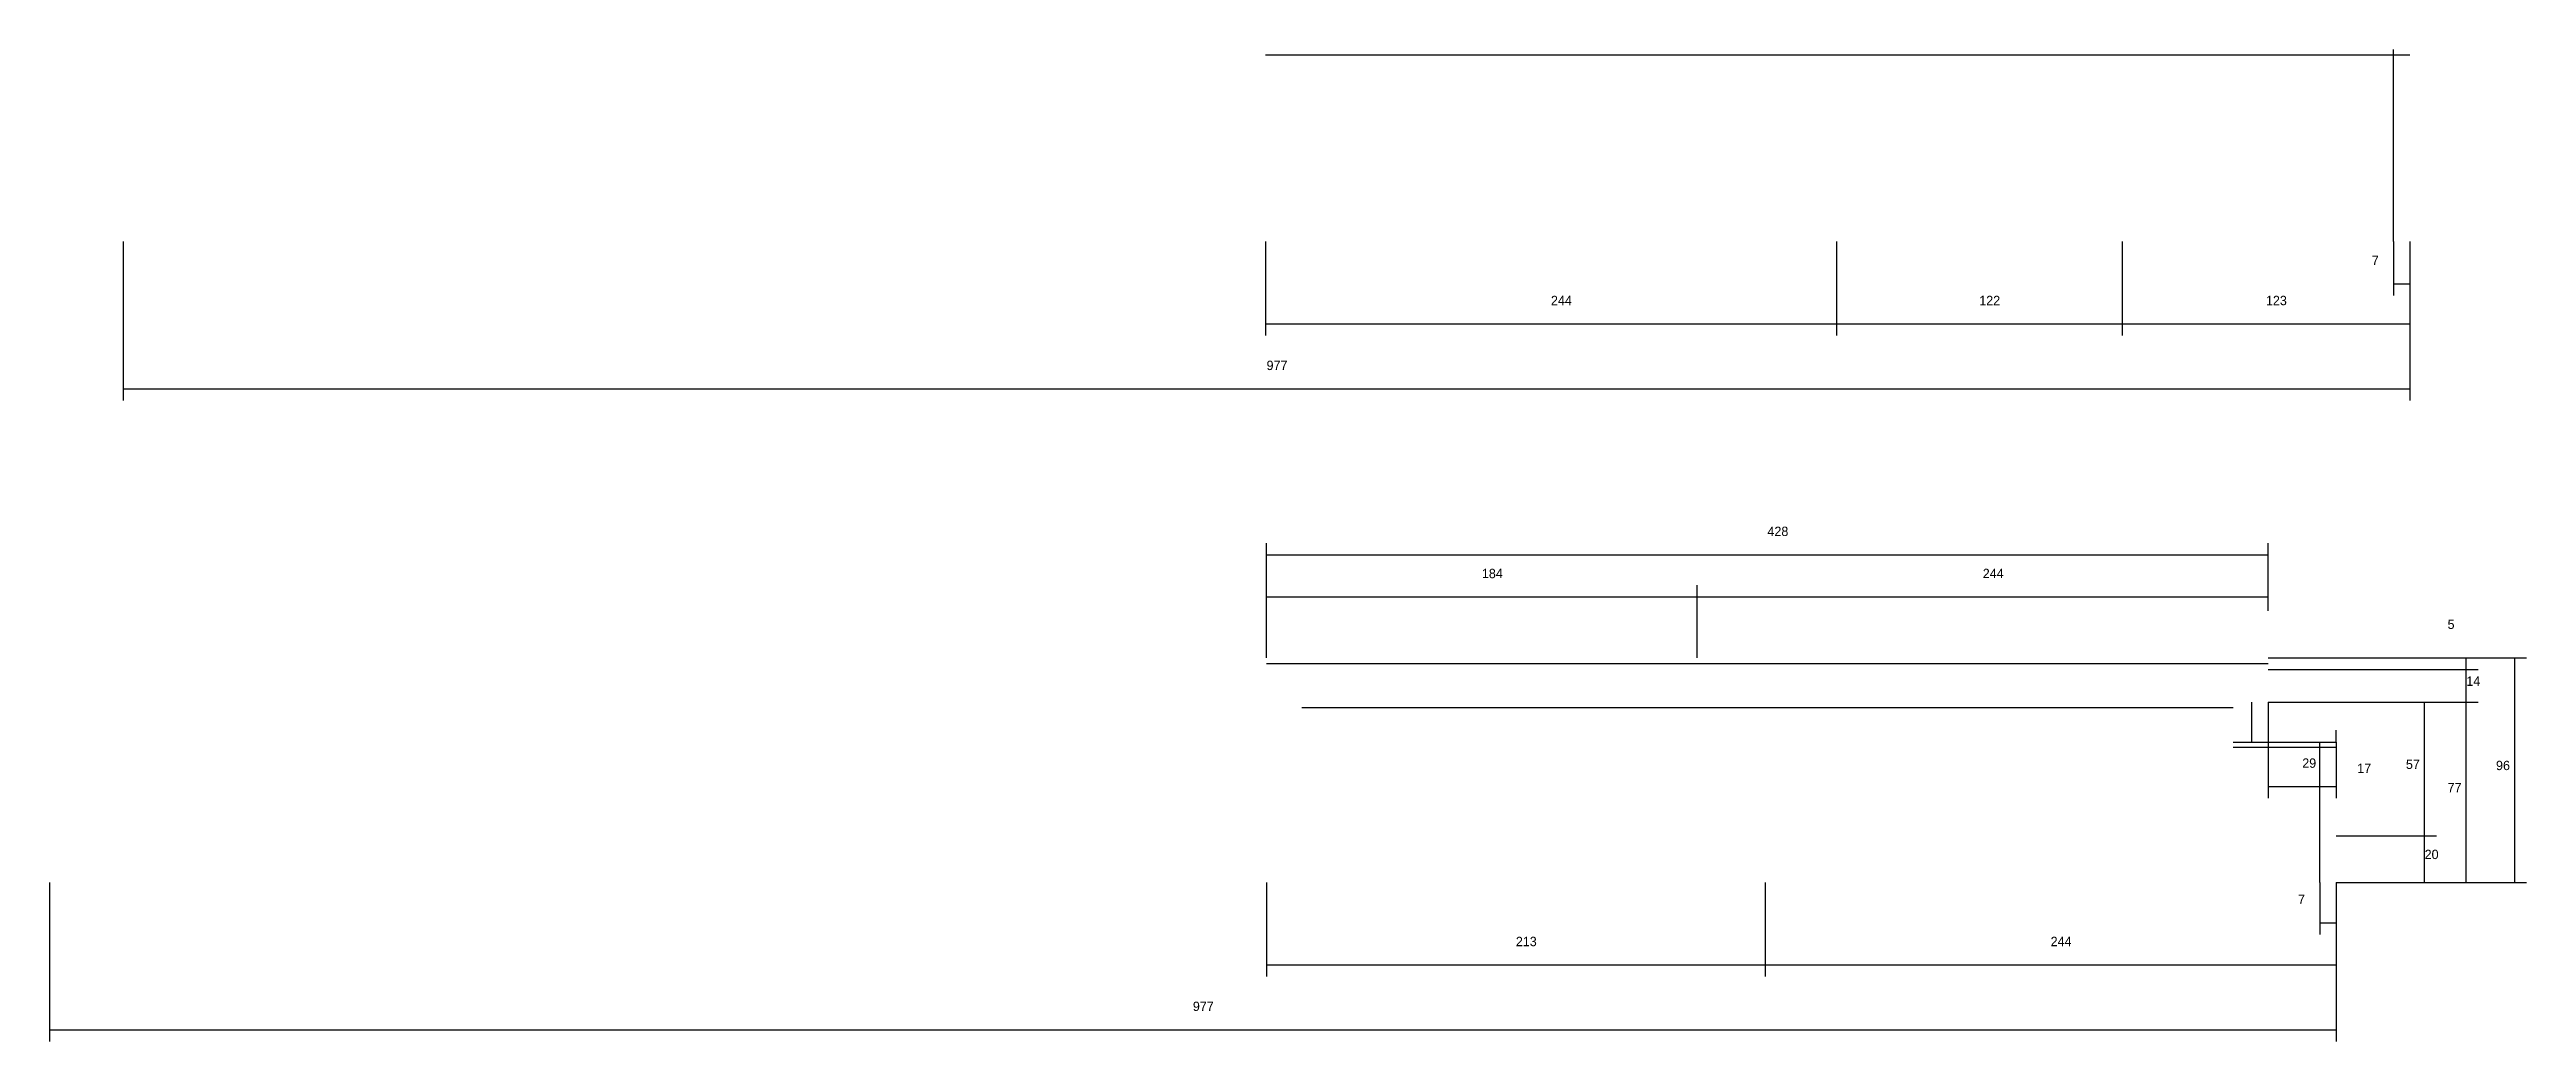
# Model space of a CAD drawing. Header units: metres. Extents: x 2043 to 4638, y -3332 to -2117.
# Drawn here: x 2043 to 3102, y -2572 to -2149 of the extents above; entities that cross this region are included whole.
import ezdxf

# ---------------------------------------------------------------- set-up
doc = ezdxf.new("R2010")
doc.units = ezdxf.units.M
for name, color, linetype in [('COTA', 241, 'Continuous'), ('SARR_2.2x7', 40, 'Continuous'), ('SARR_EDITAR', 141, 'Continuous')]:
    doc.layers.add(name, color=color, linetype=linetype)

msp = doc.modelspace()

# ---------------------------------------------------------------- texts
at = {"layer": 'COTA'}
for s, p in [('7', (3035.4, -2240.8)), ('244', (2684.7, -2257.9)), ('122', (2867.7, -2257.9)), ('123', (2990.2, -2257.9)), ('977', (2563.2, -2285.6)), ('428', (2777.2, -2356.5)), ('184', (2655.2, -2374.5)), ('244', (2869.2, -2374.5)), ('5', (3067.8, -2396.2)), ('14', (3075.8, -2420.5)), ('29', (3005.7, -2455.5)), ('17', (3029.2, -2457.7)), ('57', (3050, -2456)), ('96', (3088.5, -2456.5)), ('77', (3067.8, -2466)), ('20', (3058, -2494.5)), ('7', (3003.9, -2513.7)), ('213', (2669.7, -2531.7)), ('244', (2898.2, -2531.7)), ('977', (2531.7, -2559.4))]:
    msp.add_text(s, height=4, dxfattribs=at).set_placement(p)

# ---------------------------------------------------------------- linework, layer by layer
at = {"layer": 'COTA'}
for p, q in [((2074.7, -2230.7), (2074.7, -2298.6)), ((2562.7, -2230.7), (2562.7, -2270.9)), ((2806.7, -2230.7), (2806.7, -2270.9)), ((2806.7, -2230.7), (2806.7, -2270.9)), ((2928.7, -2230.7), (2928.7, -2270.9)), ((2928.7, -2230.7), (2928.7, -2270.9)), ((3044.7, -2230.7), (3044.7, -2253.8)), ((3051.7, -2230.7), (3051.7, -2270.9)), ((3051.7, -2230.7), (3051.7, -2298.6)), ((3051.7, -2230.7), (3051.7, -2253.8)), ((3044.7, -2248.8), (3051.7, -2248.8)), ((2562.7, -2265.9), (2806.7, -2265.9)), ((2806.7, -2265.9), (2928.7, -2265.9)), ((2928.7, -2265.9), (3051.7, -2265.9)), ((2074.7, -2293.6), (3051.7, -2293.6)), ((2563.2, -2408.5), (2563.2, -2359.5)), ((2991.2, -2388.5), (2991.2, -2359.5)), ((2563.2, -2364.5), (2991.2, -2364.5)), ((2563.2, -2408.5), (2563.2, -2377.5)), ((2747.2, -2408.5), (2747.2, -2377.5)), ((2747.2, -2408.5), (2747.2, -2377.5)), ((2991.2, -2388.5), (2991.2, -2377.5)), ((2563.2, -2382.5), (2747.2, -2382.5)), ((2747.2, -2382.5), (2991.2, -2382.5)), ((2991.2, -2408.5), (3101.5, -2408.5)), ((2991.2, -2408.5), (3080.8, -2408.5)), ((3075.8, -2413.5), (3075.8, -2408.5)), ((3096.5, -2504.5), (3096.5, -2408.5)), ((2991.2, -2413.5), (3080.8, -2413.5)), ((3020.2, -2413.5), (3080.8, -2413.5)), ((3075.8, -2427.5), (3075.8, -2413.5)), ((2991.2, -2427.5), (2991.2, -2449.5)), ((2991.2, -2427.5), (3063, -2427.5)), ((3020.2, -2427.5), (3080.8, -2427.5)), ((3020.2, -2427.5), (3080.8, -2427.5)), ((3058, -2484.5), (3058, -2427.5)), ((3075.8, -2504.5), (3075.8, -2427.5)), ((2991.2, -2444.5), (2991.2, -2468.5)), ((2991.2, -2444.5), (3020.2, -2444.5)), ((3020.2, -2444.5), (3020.2, -2439.5)), ((3020.2, -2444.5), (3020.2, -2468.5)), ((2991.2, -2463.5), (3020.2, -2463.5)), ((3020.2, -2484.5), (3063, -2484.5)), ((3020.2, -2484.5), (3063, -2484.5)), ((3058, -2504.5), (3058, -2484.5)), ((2043.2, -2504.5), (2043.2, -2572.4)), ((2563.2, -2504.5), (2563.2, -2544.7)), ((2776.2, -2504.5), (2776.2, -2544.7)), ((2776.2, -2504.5), (2776.2, -2544.7)), ((3013.2, -2504.5), (3013.2, -2526.7)), ((3020.2, -2504.5), (3020.2, -2544.7)), ((3020.2, -2504.5), (3101.5, -2504.5)), ((3020.2, -2504.5), (3080.8, -2504.5)), ((3020.2, -2504.5), (3020.2, -2572.4)), ((3020.2, -2504.5), (3020.2, -2526.7)), ((3020.2, -2504.5), (3063, -2504.5)), ((3013.2, -2521.7), (3020.2, -2521.7)), ((2563.2, -2539.7), (2776.2, -2539.7)), ((2776.2, -2539.7), (3020.2, -2539.7)), ((2043.2, -2567.4), (3020.2, -2567.4))]:
    msp.add_line(p, q, dxfattribs=at)
at = {"layer": 'SARR_2.2x7'}
for p, q in [((2562.7, -2150.9), (2806.7, -2150.9)), ((2806.7, -2150.9), (2928.7, -2150.9)), ((2928.7, -2150.9), (3051.7, -2150.9)), ((3044.7, -2230.7), (3044.7, -2148.7)), ((2578.2, -2429.7), (2776.2, -2429.7)), ((2776.2, -2429.7), (2976.2, -2429.7)), ((2984.2, -2444.5), (2984.2, -2427.5)), ((2976.2, -2444.5), (2991.2, -2444.5)), ((3013.2, -2504.5), (3013.2, -2444.5)), ((2976.2, -2446.7), (3020.2, -2446.7))]:
    msp.add_line(p, q, dxfattribs=at)
at = {"layer": 'SARR_EDITAR'}
for p, q in [((2563.2, -2411), (2747.2, -2411)), ((2747.2, -2411), (2991.2, -2411))]:
    msp.add_line(p, q, dxfattribs=at)

msp.set_redraw_order([(e.dxf.handle, doc.entitydb.next_handle()) for e in msp.query("TEXT MTEXT ATTDEF DIMENSION ARC_DIMENSION")])  # texts and dimensions are drawn at this point

doc.saveas('drawing.dxf')
